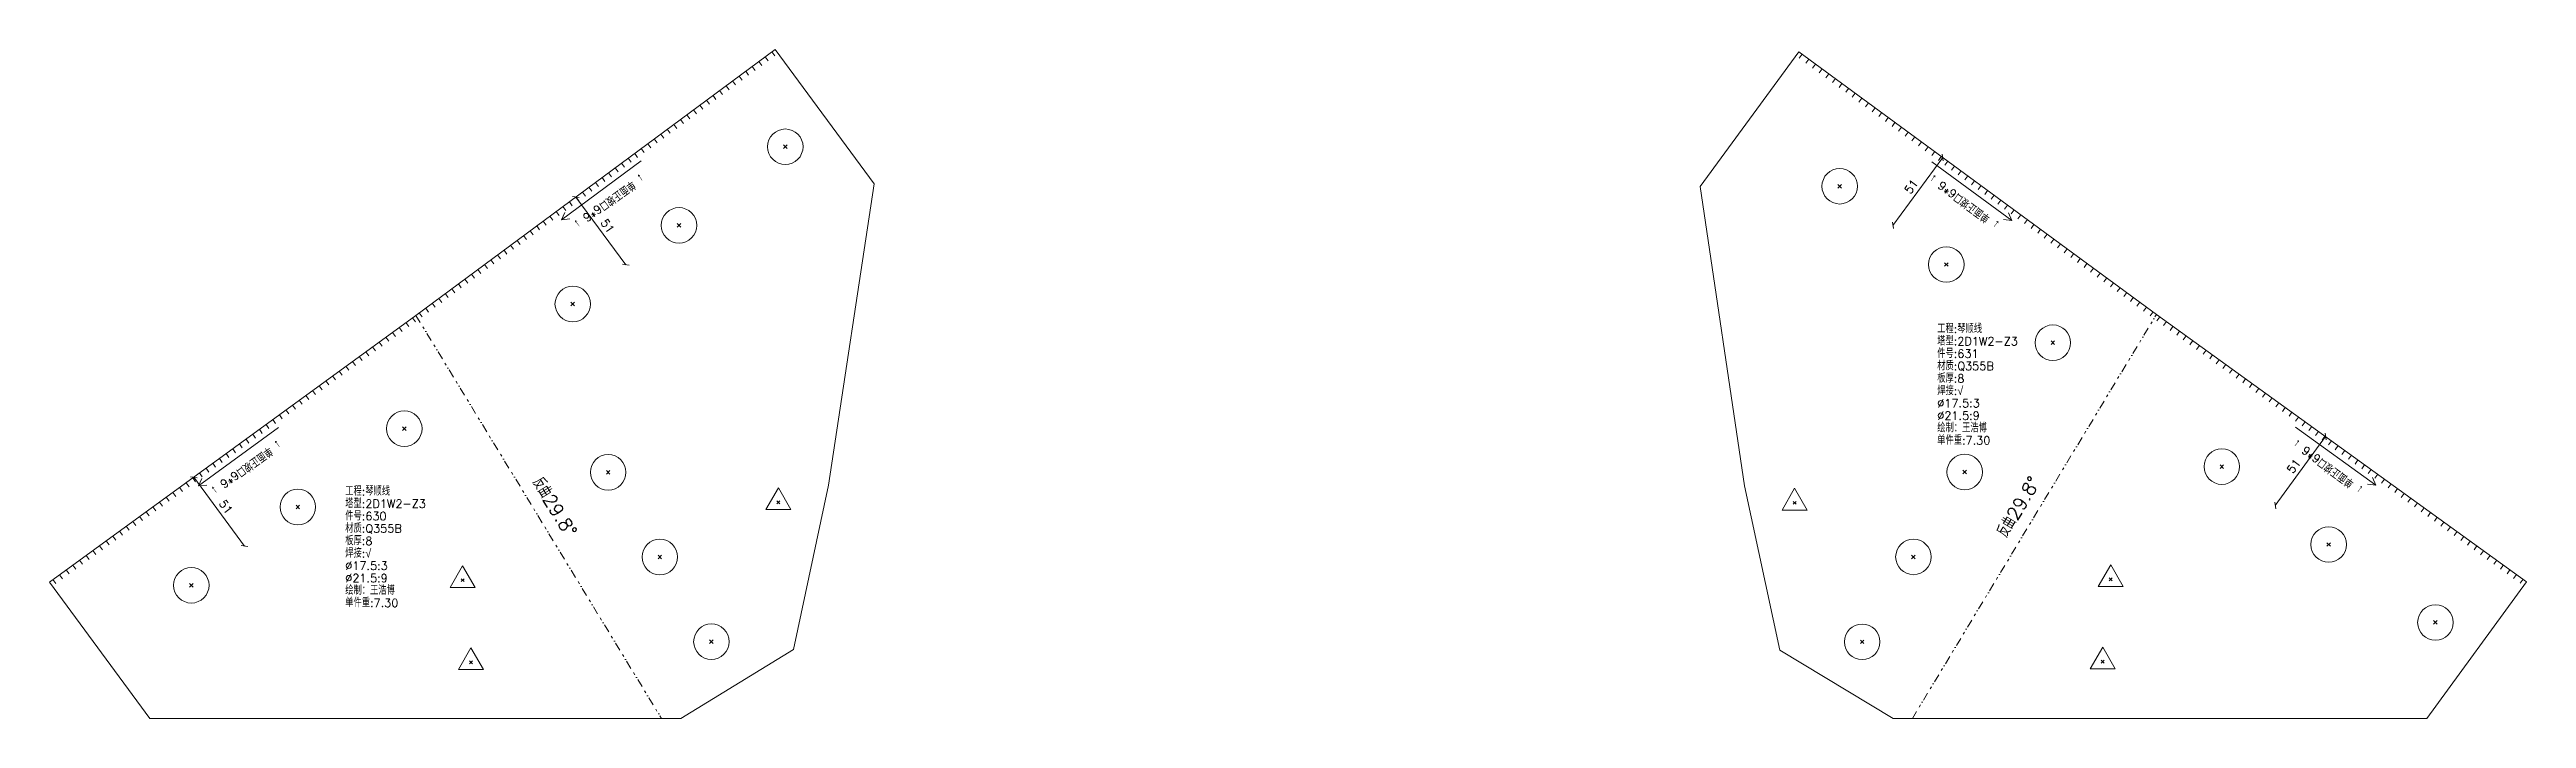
# Model space of a CAD drawing. Extents: x -580 to 8755, y 0 to 14723.
# Drawn here: x 1663 to 3162, y 6042 to 6447 of the extents above; entities that cross this region are included whole.
import ezdxf
from ezdxf.enums import TextEntityAlignment as Align

# ---------------------------------------------------------------- set-up
doc = ezdxf.new("R2010")
doc.units = 0
doc.header["$MEASUREMENT"] = 0
doc.linetypes.add('自定义线型', pattern=[12.9, 5, -3, 1.5, -2, 0.4, -1])
doc.layers.add('1', color=7, linetype='CONTINUOUS', lineweight=25)
doc.styles.get("Standard").update_dxf_attribs({"font": 'simplex.shx', "width": 0.7, "height": 3, "bigfont": 'gbhzfs.shx'})

msp = doc.modelspace()

# ---------------------------------------------------------------- texts
at = {"layer": '1', "color": 7, "linetype": 'Continuous', "lineweight": 18}
for s, rotation, p in [('↓ 单面正坡口6*6 ↓', 216, (1998.95047, 6358.6208)), ('51', 54, (2792.65151, 6361.82817)), ('↓ 单面正坡口6*6 ↓', 144, (2823.74529, 6358.19446)), ('51', 306, (1997.06654, 6337.98892)), ('↓ 单面正坡口6*6 ↓', 216, (1779.2986, 6197.49877)), ('↓ 单面正坡口6*6 ↓', 144, (3043.99094, 6197.88504)), ('51', 54, (3024.20691, 6192.70425)), ('51', 306, (1766.06251, 6168.11247))]:
    msp.add_text(s, height=5, rotation=rotation, dxfattribs=at).set_placement(p, align=Align.BOTTOM_CENTER)
for s, p in [('塔型:2D1W2-Z3', (2805.18557, 6266.61056)), ('工程:琴顺线', (2805.18557, 6274.11056)), ('材质:Q355B', (2805.18557, 6251.61056)), ('件号:631', (2805.18557, 6259.11056)), ('板厚:8', (2805.18557, 6244.11056)), ('焊接:√', (2805.18557, 6236.61056)), ('%%c17.5:3', (2805.18557, 6229.11056)), ('%%c21.5:9', (2805.18557, 6221.61056)), ('绘制：王浩博', (2805.18557, 6214.11056)), ('单件重:7.30', (2805.18557, 6206.61056)), ('工程:琴顺线', (1841.54391, 6175.80824)), ('件号:630', (1841.54391, 6160.80824)), ('塔型:2D1W2-Z3', (1841.54391, 6168.30824)), ('材质:Q355B', (1841.54391, 6153.30824)), ('板厚:8', (1841.54391, 6145.80824)), ('焊接:√', (1841.54391, 6138.30824)), ('%%c17.5:3', (1841.54391, 6130.80824)), ('绘制：王浩博', (1841.54391, 6115.80824)), ('%%c21.5:9', (1841.54391, 6123.30824)), ('单件重:7.30', (1841.54391, 6108.30824))]:
    msp.add_text(s, height=5, dxfattribs=at).set_placement(p, align=Align.BOTTOM_LEFT)
at = {"layer": '1', "color": 7, "linetype": 'Continuous', "lineweight": 13}
for rotation, p in [(302, (1962.87152, 6166.94155)), (59, (2859.70754, 6167.21896))]:
    msp.add_text('反曲29.8%%d', height=8, rotation=rotation, dxfattribs=at).set_placement(p, align=Align.BOTTOM_CENTER)

# ---------------------------------------------------------------- linework, layer by layer
at = {"layer": '1', "color": 7, "linetype": 'Continuous', "lineweight": 18}
for p, q in [((2101.71941, 6447.06408), (1884.28907, 6286.25762)), ((2161.73815, 6365.91128), (2101.71941, 6447.06408)), ((2721.45898, 6445.66872), (2661.73815, 6364.29643)), ((2937.86503, 6286.84378), (2721.45898, 6445.66872)), ((2134.04471, 6183.44322), (2161.73815, 6365.91128)), ((2661.73815, 6364.29643), (2688.46915, 6183.10873)), ((1884.28907, 6286.25762), (1662.54116, 6124.91207)), ((3161.82447, 6125.14147), (2937.86503, 6286.84378)), ((2112.93691, 6084.0582), (2134.04471, 6183.44322)), ((2688.46915, 6183.10873), (2709.95998, 6083.80749)), ((1662.54116, 6124.91207), (1723.16576, 6042.42081)), ((3101.49708, 6042.42081), (3161.82447, 6125.14147)), ((2044.62638, 6042.42081), (2112.93691, 6084.0582)), ((2709.95998, 6083.80749), (2778.4227, 6042.42081)), ((1723.16576, 6042.42081), (2044.62638, 6042.42081)), ((2778.4227, 6042.42081), (3101.49708, 6042.42081))]:
    msp.add_line(p, q, dxfattribs=at)
at = {"layer": '1', "color": 7, "linetype": 'Continuous', "lineweight": 13}
for p, q in [((2083.92966, 6433.90719), (2085.71353, 6431.49518)), ((2087.88294, 6436.83094), (2089.66681, 6434.41893)), ((2091.83622, 6439.7547), (2093.62009, 6437.34269)), ((2095.7895, 6442.67845), (2097.57337, 6440.26644)), ((2099.74277, 6445.60221), (2101.52664, 6443.19019)), ((2723.46274, 6444.19812), (2721.68772, 6441.77958)), ((2727.47026, 6441.25691), (2725.69524, 6438.83838)), ((2731.47778, 6438.31571), (2729.70276, 6435.89717)), ((2735.4853, 6435.37451), (2733.71028, 6432.95597)), ((2739.49282, 6432.43331), (2737.7178, 6430.01477)), ((2064.16326, 6419.28842), (2065.94713, 6416.87641)), ((2068.11654, 6422.21217), (2069.90041, 6419.80016)), ((2072.06982, 6425.13593), (2073.85369, 6422.72392)), ((2076.0231, 6428.05968), (2077.80697, 6425.64767)), ((2079.97638, 6430.98344), (2081.76025, 6428.57142)), ((2743.50034, 6429.4921), (2741.72532, 6427.07357)), ((2747.50786, 6426.5509), (2745.73284, 6424.13236)), ((2751.51538, 6423.6097), (2749.74036, 6421.19116)), ((2755.52289, 6420.6685), (2753.74788, 6418.24996)), ((2759.53041, 6417.72729), (2757.7554, 6415.30876)), ((2044.39687, 6404.66965), (2046.18074, 6402.25764)), ((2048.35015, 6407.59341), (2050.13402, 6405.18139)), ((2052.30343, 6410.51716), (2054.0873, 6408.10515)), ((2056.25671, 6413.44091), (2058.04058, 6411.0289)), ((2060.20998, 6416.36467), (2061.99385, 6413.95265)), ((2763.53793, 6414.78609), (2761.76292, 6412.36755)), ((2767.54545, 6411.84489), (2765.77044, 6409.42635)), ((2771.55297, 6408.90369), (2769.77796, 6406.48515)), ((2775.56049, 6405.96248), (2773.78548, 6403.54395)), ((2779.56801, 6403.02128), (2777.793, 6400.60274)), ((2020.67719, 6387.12713), (2022.46106, 6384.71511)), ((2024.63047, 6390.05088), (2026.41434, 6387.63887)), ((2028.58375, 6392.97464), (2030.36762, 6390.56262)), ((2032.53703, 6395.89839), (2034.3209, 6393.48638)), ((2036.49031, 6398.82214), (2038.27418, 6396.41013)), ((2040.44359, 6401.7459), (2042.22746, 6399.33388)), ((2106.81186, 6387.19781), (2108.96186, 6389.34781)), ((2108.96186, 6387.19781), (2106.81186, 6389.34781)), ((2783.57553, 6400.08008), (2781.80052, 6397.66154)), ((2787.58305, 6397.13887), (2785.80803, 6394.72034)), ((2791.59057, 6394.19767), (2789.81555, 6391.77913)), ((2795.59809, 6391.25647), (2793.82307, 6388.83793)), ((2799.60561, 6388.31527), (2797.83059, 6385.89673)), ((2020.69212, 6379.67552), (1972.45184, 6343.99813)), ((2000.9108, 6372.50836), (2002.69467, 6370.09634)), ((2004.86408, 6375.43211), (2006.64795, 6373.0201)), ((2008.81736, 6378.35587), (2010.60123, 6375.94385)), ((2012.77064, 6381.27962), (2014.55451, 6378.86761)), ((2016.72391, 6384.20337), (2018.50778, 6381.79136)), ((2803.61313, 6385.37406), (2801.83811, 6382.95553)), ((2801.9266, 6379.16932), (2850.29734, 6343.66902)), ((2807.62065, 6382.43286), (2805.84563, 6380.01432)), ((2811.62817, 6379.49166), (2809.85315, 6377.07312)), ((2815.63569, 6376.55046), (2813.86067, 6374.13192)), ((2819.6432, 6373.60925), (2817.86819, 6371.19072)), ((1981.1444, 6357.88959), (1982.92827, 6355.47757)), ((1985.09768, 6360.81334), (1986.88155, 6358.40133)), ((1989.05096, 6363.7371), (1990.83483, 6361.32508)), ((1993.00424, 6366.66085), (1994.78811, 6364.24884)), ((1996.95752, 6369.5846), (1998.74139, 6367.17259)), ((2745.06691, 6363.29671), (2747.21691, 6365.44671)), ((2747.21691, 6363.29671), (2745.06691, 6365.44671)), ((2823.65072, 6370.66805), (2821.87571, 6368.24951)), ((2827.65824, 6367.72685), (2825.88323, 6365.30831)), ((2831.66576, 6364.78565), (2829.89075, 6362.36711)), ((2835.67328, 6361.84444), (2833.89827, 6359.42591)), ((2839.6808, 6358.90324), (2837.90579, 6356.4847)), ((1961.37801, 6343.27082), (1963.16188, 6340.8588)), ((1965.33129, 6346.19457), (1967.11516, 6343.78256)), ((1969.28457, 6349.11833), (1971.06844, 6346.70631)), ((1974.44673, 6348.58293), (1972.45184, 6343.99813)), ((1977.41984, 6344.56291), (1972.45184, 6343.99813)), ((1973.23785, 6352.04208), (1975.02172, 6349.63007)), ((1977.19112, 6354.96583), (1978.97499, 6352.55382)), ((2843.68832, 6355.96204), (2841.91331, 6353.5435)), ((2845.32731, 6344.21559), (2850.29734, 6343.66902)), ((2847.69584, 6353.02083), (2845.92083, 6350.6023)), ((2848.28567, 6348.24648), (2850.29734, 6343.66902)), ((2851.70336, 6350.07963), (2849.92834, 6347.6611)), ((2855.71088, 6347.13843), (2853.93586, 6344.71989)), ((2859.7184, 6344.19723), (2857.94338, 6341.77869)), ((1941.61161, 6328.65205), (1943.39548, 6326.24003)), ((1945.56489, 6331.5758), (1947.34876, 6329.16379)), ((1949.51817, 6334.49956), (1951.30204, 6332.08754)), ((1953.47145, 6337.42331), (1955.25532, 6335.0113)), ((1957.42473, 6340.34706), (1959.2086, 6337.93505)), ((2042.4915, 6339.62796), (2044.6415, 6341.77796)), ((2044.6415, 6339.62796), (2042.4915, 6341.77796)), ((2863.72592, 6341.25602), (2861.9509, 6338.83749)), ((2867.73344, 6338.31482), (2865.95842, 6335.89628)), ((2871.74096, 6335.37362), (2869.96594, 6332.95508)), ((2875.74848, 6332.43242), (2873.97346, 6330.01388)), ((2879.756, 6329.49121), (2877.98098, 6327.07268)), ((1921.84522, 6314.03328), (1923.62909, 6311.62127)), ((1925.7985, 6316.95703), (1927.58237, 6314.54502)), ((1929.75178, 6319.88079), (1931.53565, 6317.46877)), ((1933.70506, 6322.80454), (1935.48892, 6320.39253)), ((1937.65833, 6325.72829), (1939.4422, 6323.31628)), ((2809.56123, 6315.96298), (2811.71123, 6318.11298)), ((2811.71123, 6315.96298), (2809.56123, 6318.11298)), ((2883.76352, 6326.55001), (2881.9885, 6324.13147)), ((2887.77103, 6323.60881), (2885.99602, 6321.19027)), ((2891.77855, 6320.66761), (2890.00354, 6318.24907)), ((2895.78607, 6317.7264), (2894.01106, 6315.30787)), ((2899.79359, 6314.7852), (2898.01858, 6312.36666)), ((1902.07882, 6299.41451), (1903.86269, 6297.0025)), ((1906.0321, 6302.33826), (1907.81597, 6299.92625)), ((1909.98538, 6305.26202), (1911.76925, 6302.85)), ((1913.93866, 6308.18577), (1915.72253, 6305.77376)), ((1917.89194, 6311.10952), (1919.67581, 6308.69751)), ((2903.80111, 6311.844), (2902.0261, 6309.42546)), ((2907.80863, 6308.9028), (2906.03362, 6306.48426)), ((2911.81615, 6305.96159), (2910.04114, 6303.54306)), ((2915.82367, 6303.02039), (2914.04865, 6300.60185)), ((2919.83119, 6300.07919), (2918.05617, 6297.66065)), ((2923.83871, 6297.13798), (2922.06369, 6294.71945)), ((1882.27318, 6284.79084), (1884.03822, 6282.36502)), ((1886.26571, 6287.71949), (1888.04958, 6285.30748)), ((1890.21899, 6290.64325), (1892.00286, 6288.23123)), ((1894.17226, 6293.567), (1895.95613, 6291.15499)), ((1898.12554, 6296.49076), (1899.90941, 6294.07874)), ((1978.17113, 6292.0581), (1980.32113, 6294.2081)), ((1980.32113, 6292.0581), (1978.17113, 6294.2081)), ((2927.84623, 6294.19678), (2926.07121, 6291.77824)), ((2931.85375, 6291.25558), (2930.07873, 6288.83704)), ((2935.86127, 6288.31438), (2934.08625, 6285.89584)), ((2939.86466, 6285.4), (2938.10852, 6282.96773)), ((2943.86394, 6282.51246), (2942.1078, 6280.08019)), ((1858.0825, 6267.18951), (1859.84754, 6264.76369)), ((1862.11428, 6270.12306), (1863.87932, 6267.69724)), ((1866.14606, 6273.05662), (1867.9111, 6270.6308)), ((1870.17784, 6275.99017), (1871.94288, 6273.56435)), ((1874.20962, 6278.92373), (1875.97466, 6276.49791)), ((1878.2414, 6281.85728), (1880.00644, 6279.43146)), ((2874.05555, 6268.62924), (2876.20555, 6270.77924)), ((2876.20555, 6268.62924), (2874.05555, 6270.77924)), ((2947.86322, 6279.62492), (2946.10707, 6277.19265)), ((2951.86249, 6276.73738), (2950.10635, 6274.30511)), ((2955.86177, 6273.84984), (2954.10563, 6271.41756)), ((2959.86104, 6270.9623), (2958.1049, 6268.53002)), ((2963.86032, 6268.07476), (2962.10418, 6265.64248)), ((1837.92359, 6252.52173), (1839.68864, 6250.09591)), ((1841.95538, 6255.45529), (1843.72042, 6253.02946)), ((1845.98716, 6258.38884), (1847.7522, 6255.96302)), ((1850.01894, 6261.3224), (1851.78398, 6258.89657)), ((1854.05072, 6264.25595), (1855.81576, 6261.83013)), ((2967.8596, 6265.18722), (2966.10345, 6262.75494)), ((2971.85887, 6262.29968), (2970.10273, 6259.8674)), ((2975.85815, 6259.41213), (2974.10201, 6256.97986)), ((2979.85742, 6256.52459), (2978.10128, 6254.09232)), ((2983.8567, 6253.63705), (2982.10056, 6251.20478)), ((1817.76469, 6237.85395), (1819.52974, 6235.42813)), ((1821.79647, 6240.78751), (1823.56152, 6238.36169)), ((1825.82825, 6243.72106), (1827.5933, 6241.29524)), ((1829.86003, 6246.65462), (1831.62508, 6244.2288)), ((1833.89181, 6249.58817), (1835.65686, 6247.16235)), ((2987.85597, 6250.74951), (2986.09983, 6248.31723)), ((2991.85525, 6247.86197), (2990.09911, 6245.42969)), ((2995.85453, 6244.97443), (2994.09838, 6242.54215)), ((2999.8538, 6242.08689), (2998.09766, 6239.65461)), ((3003.85308, 6239.19935), (3002.09694, 6236.76707)), ((1797.60579, 6223.18618), (1799.37084, 6220.76035)), ((1801.63757, 6226.11973), (1803.40262, 6223.69391)), ((1805.66935, 6229.05329), (1807.4344, 6226.62747)), ((1809.70113, 6231.98684), (1811.46618, 6229.56102)), ((1813.73291, 6234.9204), (1815.49796, 6232.49458)), ((3007.85235, 6236.3118), (3006.09621, 6233.87953)), ((3011.85163, 6233.42426), (3010.09549, 6230.99199)), ((3015.85091, 6230.53672), (3014.09476, 6228.10445)), ((3019.85018, 6227.64918), (3018.09404, 6225.21691)), ((3023.84946, 6224.76164), (3022.09332, 6222.32936)), ((1801.20342, 6218.38367), (1752.68699, 6183.08273)), ((1777.44689, 6208.5184), (1779.21194, 6206.09258)), ((1781.47867, 6211.45195), (1783.24372, 6209.02613)), ((1785.51045, 6214.38551), (1787.2755, 6211.95969)), ((1789.54223, 6217.31907), (1791.30728, 6214.89324)), ((1793.57401, 6220.25262), (1795.33906, 6217.8268)), ((1876.20208, 6216.65611), (1878.35208, 6218.80611)), ((1878.35208, 6216.65611), (1876.20208, 6218.80611)), ((3022.00971, 6218.68949), (3070.65522, 6183.56665)), ((3027.84873, 6221.8741), (3026.09259, 6219.44182)), ((3031.84801, 6218.98656), (3030.09187, 6216.55428)), ((3035.84729, 6216.09902), (3034.09114, 6213.66674)), ((3039.84656, 6213.21147), (3038.09042, 6210.7792)), ((3043.84584, 6210.32393), (3042.08969, 6207.89166)), ((3047.84511, 6207.43639), (3046.08897, 6205.00412)), ((1757.28799, 6193.85062), (1759.05304, 6191.4248)), ((1761.31977, 6196.78418), (1763.08482, 6194.35836)), ((1765.35155, 6199.71773), (1767.1166, 6197.29191)), ((1769.38333, 6202.65129), (1771.14838, 6200.22547)), ((1773.41511, 6205.58484), (1775.18016, 6203.15902)), ((1999.63655, 6190.24674), (2001.78655, 6192.39674)), ((2001.78655, 6190.24674), (1999.63655, 6192.39674)), ((2820.71636, 6190.40674), (2822.86636, 6192.55674)), ((2822.86636, 6190.40674), (2820.71636, 6192.55674)), ((2976.37158, 6193.69893), (2978.52158, 6195.84893)), ((2978.52158, 6193.69893), (2976.37158, 6195.84893)), ((3051.84439, 6204.54885), (3050.08825, 6202.11658)), ((3055.84366, 6201.66131), (3054.08752, 6199.22903)), ((3059.84294, 6198.77377), (3058.0868, 6196.34149)), ((3063.84222, 6195.88623), (3062.08607, 6193.45395)), ((3067.84149, 6192.99869), (3066.08535, 6190.56641)), ((1737.12909, 6179.18285), (1738.89414, 6176.75702)), ((1741.16087, 6182.1164), (1742.92592, 6179.69058)), ((1745.19265, 6185.04996), (1746.9577, 6182.62414)), ((1749.22443, 6187.98351), (1750.98948, 6185.55769)), ((1754.71749, 6187.65188), (1752.68699, 6183.08273)), ((1757.65924, 6183.60884), (1752.68699, 6183.08273)), ((1753.25621, 6190.91707), (1755.02126, 6188.49125)), ((2103.74466, 6181.8537), (2096.16716, 6168.7287)), ((2111.32216, 6168.7287), (2103.74466, 6181.8537)), ((2718.8049, 6181.6285), (2711.2274, 6168.5035)), ((2726.3824, 6168.5035), (2718.8049, 6181.6285)), ((3065.68108, 6184.07453), (3070.65522, 6183.56665)), ((3068.60799, 6188.12832), (3070.65522, 6183.56665)), ((3071.84077, 6190.11115), (3070.08463, 6187.67887)), ((3075.84004, 6187.2236), (3074.0839, 6184.79133)), ((3079.83932, 6184.33606), (3078.08318, 6181.90379)), ((3083.8386, 6181.44852), (3082.08245, 6179.01625)), ((3087.83787, 6178.56098), (3086.08173, 6176.1287)), ((1716.97019, 6164.51507), (1718.73524, 6162.08925)), ((1721.00197, 6167.44862), (1722.76702, 6165.0228)), ((1725.03375, 6170.38218), (1726.7988, 6167.95636)), ((1729.06553, 6173.31574), (1730.83058, 6170.88991)), ((1733.09731, 6176.24929), (1734.86236, 6173.82347)), ((1811.73853, 6169.28047), (1813.88853, 6171.43047)), ((1813.88853, 6169.28047), (1811.73853, 6171.43047)), ((2096.16716, 6168.7287), (2111.32216, 6168.7287)), ((2102.86966, 6172.2287), (2104.61966, 6173.9787)), ((2104.61966, 6172.2287), (2102.86966, 6173.9787)), ((2711.2274, 6168.5035), (2726.3824, 6168.5035)), ((2717.9299, 6172.0035), (2719.6799, 6173.7535)), ((2719.6799, 6172.0035), (2717.9299, 6173.7535)), ((3091.83715, 6175.67344), (3090.08101, 6173.24116)), ((3095.83642, 6172.7859), (3094.08028, 6170.35362)), ((3099.8357, 6169.89836), (3098.07956, 6167.46608)), ((3103.83497, 6167.01082), (3102.07883, 6164.57854)), ((3107.83425, 6164.12327), (3106.07811, 6161.691)), ((1696.81129, 6149.84729), (1698.57634, 6147.42147)), ((1700.84307, 6152.78085), (1702.60812, 6150.35503)), ((1704.87485, 6155.7144), (1706.6399, 6153.28858)), ((1708.90663, 6158.64796), (1710.67168, 6156.22214)), ((1712.93841, 6161.58151), (1714.70346, 6159.15569)), ((3041.00838, 6146.55993), (3043.15838, 6148.70993)), ((3043.15838, 6146.55993), (3041.00838, 6148.70993)), ((3111.83353, 6161.23573), (3110.07738, 6158.80346)), ((3115.8328, 6158.34819), (3114.07666, 6155.91592)), ((3119.83208, 6155.46065), (3118.07594, 6153.02838)), ((3123.83135, 6152.57311), (3122.07521, 6150.14083)), ((3127.83063, 6149.68557), (3126.07449, 6147.25329)), ((1672.62061, 6132.24596), (1674.38565, 6129.82014)), ((1676.65239, 6135.17952), (1678.41743, 6132.75369)), ((1680.68417, 6138.11307), (1682.44922, 6135.68725)), ((1684.71595, 6141.04663), (1686.481, 6138.6208)), ((1688.74773, 6143.98018), (1690.51278, 6141.55436)), ((1692.77951, 6146.91374), (1694.54456, 6144.48792)), ((1912.55306, 6134.80869), (1904.97556, 6121.68369)), ((1920.13056, 6121.68369), (1912.55306, 6134.80869)), ((2030.86459, 6139.01385), (2033.01459, 6141.16385)), ((2033.01459, 6139.01385), (2030.86459, 6141.16385)), ((2789.67635, 6139.0597), (2791.82635, 6141.2097)), ((2791.82635, 6139.0597), (2789.67635, 6141.2097)), ((2910.18851, 6135.2923), (2902.61101, 6122.1673)), ((2917.76601, 6122.1673), (2910.18851, 6135.2923)), ((3131.82991, 6146.79803), (3130.07376, 6144.36575)), ((3135.82918, 6143.91049), (3134.07304, 6141.47821)), ((3139.82846, 6141.02295), (3138.07232, 6138.59067)), ((3143.82773, 6138.1354), (3142.07159, 6135.70313)), ((3147.82701, 6135.24786), (3146.07087, 6132.81559)), ((3151.82629, 6132.36032), (3150.07014, 6129.92805)), ((1664.55705, 6126.37885), (1666.32209, 6123.95303)), ((1668.58883, 6129.3124), (1670.35387, 6126.88658)), ((1747.275, 6121.90483), (1749.425, 6124.05483)), ((1749.425, 6121.90483), (1747.275, 6124.05483)), ((1904.97556, 6121.68369), (1920.13056, 6121.68369)), ((1911.67806, 6125.18369), (1913.42806, 6126.93369)), ((1913.42806, 6125.18369), (1911.67806, 6126.93369)), ((2902.61101, 6122.1673), (2917.76601, 6122.1673)), ((2909.31351, 6125.6673), (2911.06351, 6127.4173)), ((2911.06351, 6125.6673), (2909.31351, 6127.4173)), ((3155.82556, 6129.47278), (3154.06942, 6127.0405)), ((3159.82484, 6126.58524), (3158.06869, 6124.15296)), ((2062.09263, 6087.78094), (2064.24263, 6089.93094)), ((2064.24263, 6087.78094), (2062.09263, 6089.93094)), ((2758.63634, 6087.71267), (2760.78634, 6089.86267)), ((2760.78634, 6087.71267), (2758.63634, 6089.86267)), ((3105.64516, 6099.42093), (3107.79516, 6101.57093)), ((3107.79516, 6099.42093), (3105.64516, 6101.57093)), ((1917.5995, 6085.06402), (1910.022, 6071.93902)), ((1916.7245, 6075.43902), (1918.4745, 6077.18902)), ((1918.4745, 6075.43902), (1916.7245, 6077.18902)), ((1925.177, 6071.93902), (1917.5995, 6085.06402)), ((2905.32447, 6085.52945), (2897.74697, 6072.40445)), ((2897.74697, 6072.40445), (2912.90197, 6072.40445)), ((2904.44947, 6075.90445), (2906.19947, 6077.65445)), ((2906.19947, 6075.90445), (2904.44947, 6077.65445)), ((2912.90197, 6072.40445), (2905.32447, 6085.52945)), ((1910.022, 6071.93902), (1925.177, 6071.93902))]:
    msp.add_line(p, q, dxfattribs=at)
at = {"layer": '1', "color": 9, "linetype": 'Continuous', "lineweight": 18}
for p, q in [((2778.38906, 6340.70483), (2808.52631, 6381.76817)), ((2808.22295, 6383.74503), (2808.82967, 6379.79131)), ((1983.09669, 6357.57449), (1979.14078, 6358.16671)), ((2011.40634, 6316.91799), (1981.11874, 6357.8706)), ((2778.0857, 6342.68169), (2778.69242, 6338.72797)), ((2013.3843, 6316.62188), (2009.42838, 6317.2141)), ((3009.76495, 6171.2044), (3040.26478, 6213.02562)), ((3039.95546, 6215.00155), (3040.5741, 6211.04968)), ((1751.90873, 6188.07083), (1747.95462, 6188.67497)), ((1780.58176, 6146.66765), (1749.93168, 6188.3729)), ((3009.45563, 6173.18033), (3010.07427, 6169.22846)), ((1782.55882, 6146.36558), (1778.6047, 6146.96973))]:
    msp.add_line(p, q, dxfattribs=at)
at = {"layer": '1', "color": 190, "linetype": '自定义线型', "lineweight": 13}
for p, q in [((1884.28907, 6286.25762), (2032.91516, 6042.42081)), ((2790.10789, 6042.42081), (2937.86503, 6286.84378))]:
    msp.add_line(p, q, dxfattribs=at)
at = {"layer": '1', "color": 7, "linetype": 'Continuous', "lineweight": 13}
for centre in [(2107.88686, 6388.27281), (2746.14191, 6364.37171), (2043.5665, 6340.70296), (2810.63623, 6317.03798), (1979.24613, 6293.1331), (2875.13055, 6269.70424), (1877.27708, 6217.73111), (2000.71155, 6191.32174), (2821.79136, 6191.48174), (2977.44658, 6194.77393), (1812.81353, 6170.35547), (2031.93959, 6140.08885), (2790.75135, 6140.1347), (3042.08338, 6147.63493), (1748.35, 6122.97983), (3106.72016, 6100.49593), (2063.16763, 6088.85594), (2759.71134, 6088.78767)]:
    msp.add_circle(centre, 10.75, dxfattribs=at)

msp.set_redraw_order([(e.dxf.handle, doc.entitydb.next_handle()) for e in msp.query("TEXT MTEXT ATTDEF DIMENSION ARC_DIMENSION")])  # texts and dimensions are drawn at this point

doc.saveas('drawing.dxf')
